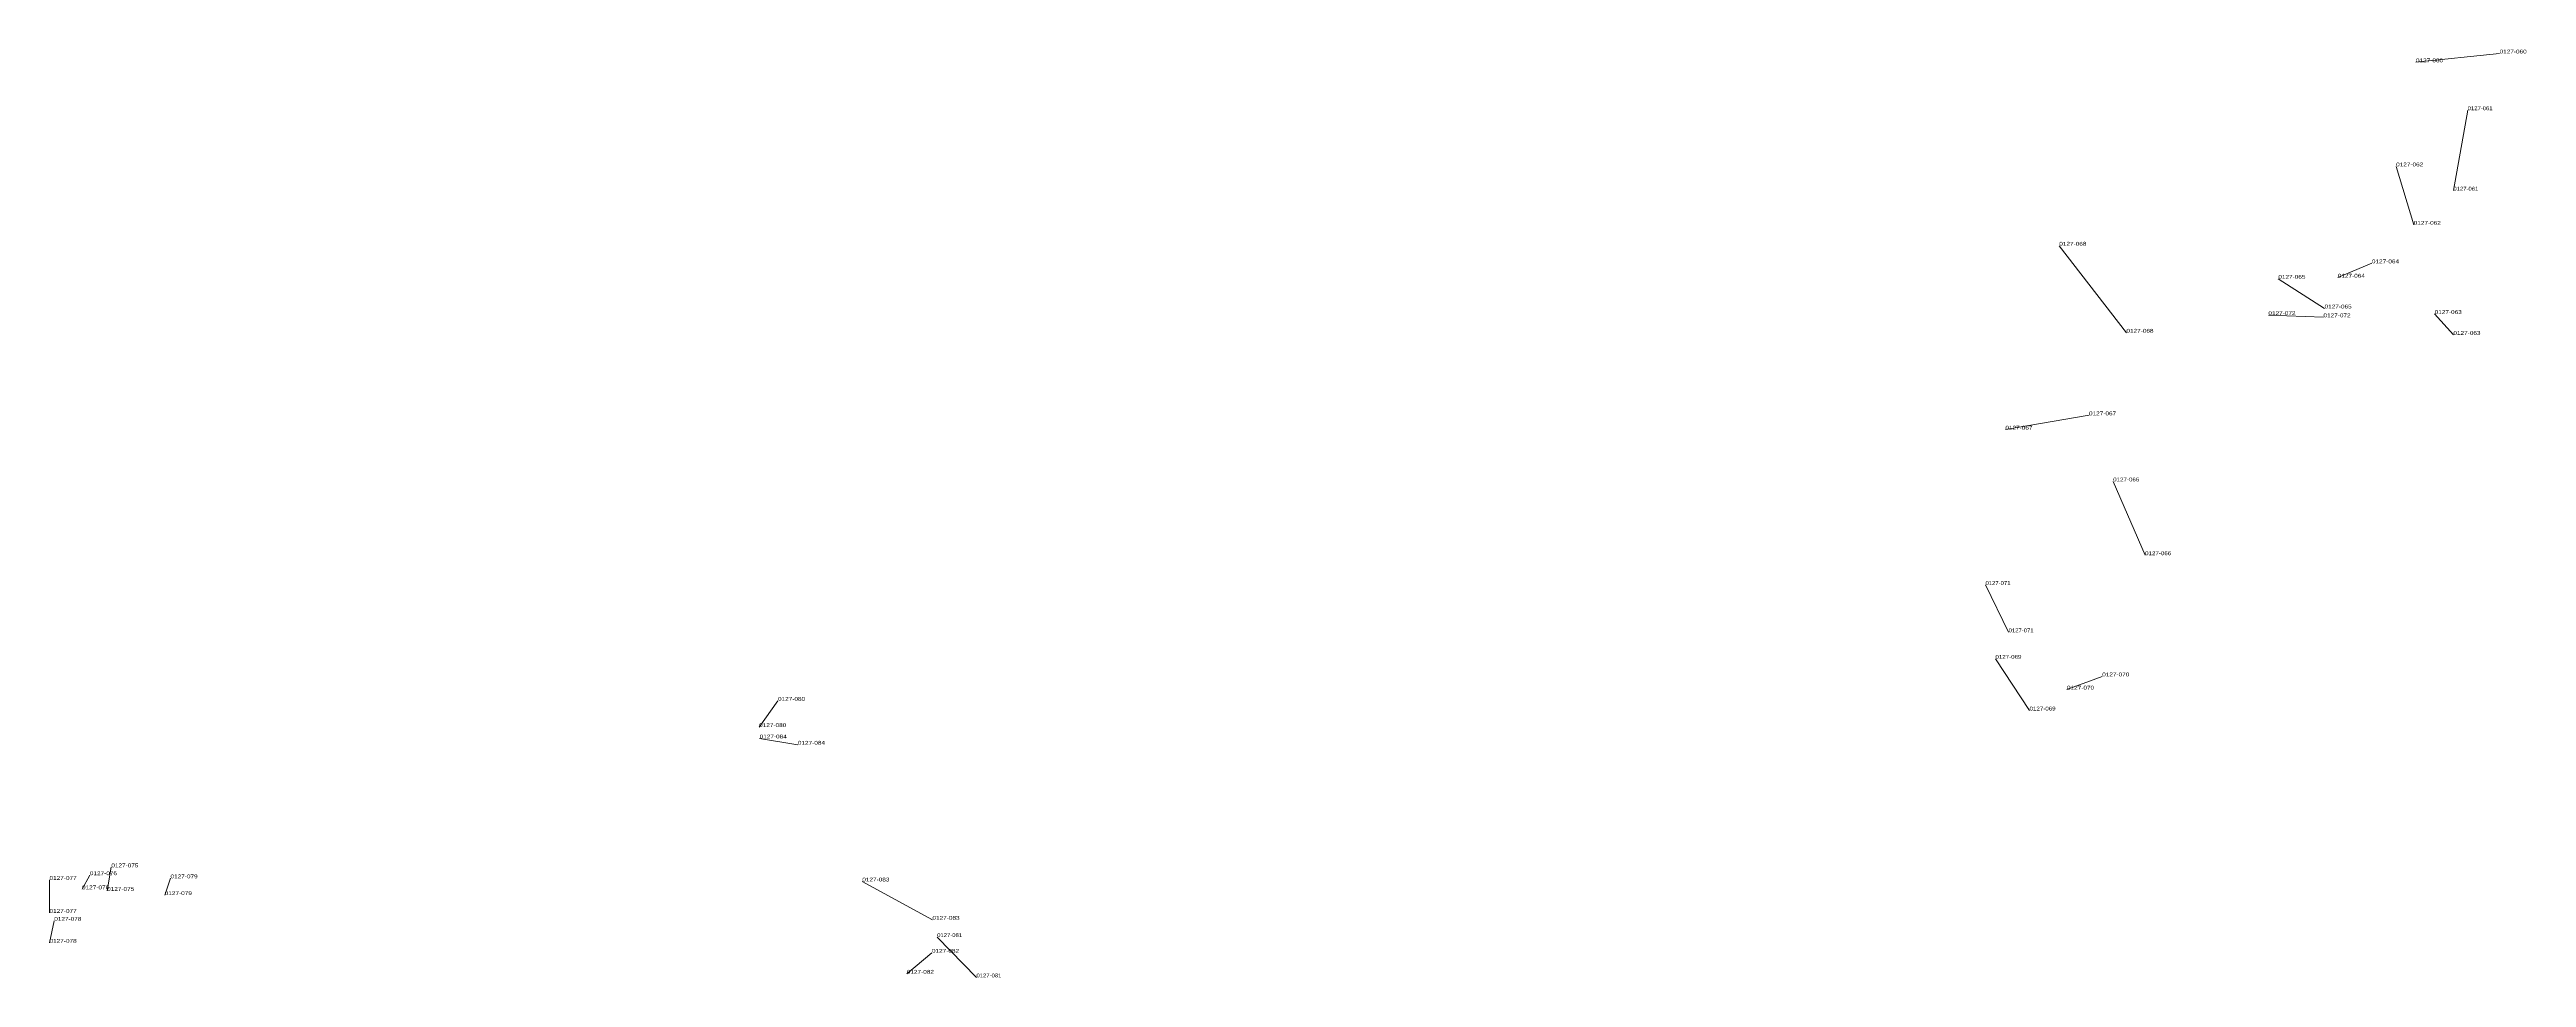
# Model space of a CAD drawing. Header units: metres. Extents: x 571156 to 607184, y 703608 to 727431.
# Drawn here: x 599392 to 600682, y 720724 to 721207 of the extents above; entities that cross this region are included whole.
import ezdxf

# ---------------------------------------------------------------- set-up
doc = ezdxf.new("R2010")
doc.units = ezdxf.units.M
doc.header["$LTSCALE"] = 0.8
doc.layers.add('60', color=7, linetype='Continuous', lineweight=13)
doc.layers.add('61', color=7, linetype='Continuous')

msp = doc.modelspace()

# ---------------------------------------------------------------- linework, layer by layer
at = {"layer": '60'}
for p, q in [((600668.15, 721204.6), (600624.57, 721200.01)), ((600651.52, 721175.06), (600644.07, 721133.2)), ((600623.42, 721115.42), (600614.25, 721145.82)), ((600473.74, 721059.22), (600438.76, 721104.53)), ((600552.88, 721087.32), (600576.97, 721071.84)), ((600601.63, 721095.35), (600583.85, 721087.89)), ((600547.72, 721068.4), (600576.4, 721067.25)), ((600634.32, 721068.97), (600644.07, 721058.07)), ((600454.25, 721016.21), (600410.66, 721008.75)), ((600466.86, 720981.8), (600483.49, 720943.38)), ((600412.38, 720903.24), (600400.34, 720927.89)), ((600405.5, 720889.47), (600423.28, 720862.52)), ((600442.78, 720873.41), (600461.13, 720880.3)), ((599771.25, 720867.56), (599761.43, 720853.92)), ((599781.61, 720844.72), (599761.7, 720847.99)), ((599423.94, 720780.88), (599421.76, 720768.6)), ((599391.75, 720774.33), (599391.75, 720757.14)), ((599412.76, 720776.78), (599408.67, 720769.42)), ((599454.77, 720775.15), (599451.77, 720766.42)), ((599851.73, 720753.59), (599815.17, 720773.51)), ((599394.21, 720753.05), (599391.75, 720741.59)), ((599854.18, 720744.59), (599874.65, 720723.58)), ((599851.46, 720736.41), (599838.36, 720725.49))]:
    msp.add_line(p, q, dxfattribs=at)

# ---------------------------------------------------------------- texts
for s, width, p in [('0127-060', 1.25, (600624.57, 721200.01)), ('0127-062', 1.25, (600614.25, 721145.82)), ('0127-061', 1.15, (600644.07, 721133.2)), ('0127-068', 1.25, (600438.76, 721104.53)), ('0127-064', 1.25, (600583.85, 721087.89)), ('0127-072', 1.25, (600576.4, 721067.25)), ('0127-065', 1.25, (600576.97, 721071.84)), ('0127-063', 1.25, (600644.07, 721058.07)), ('0127-067', 1.25, (600410.66, 721008.75)), ('0127-066', 1.2, (600483.49, 720943.38)), ('0127-071', 1.15, (600400.34, 720927.89)), ('0127-070', 1.25, (600461.13, 720880.3)), ('0127-080', 1.25, (599761.43, 720853.92)), ('0127-069', 1.2, (600423.28, 720862.52)), ('0127-084', 1.25, (599761.7, 720847.99)), ('0127-076', 1.25, (599408.67, 720769.42)), ('0127-075', 1.25, (599421.76, 720768.6)), ('0127-079', 1.25, (599451.77, 720766.42)), ('0127-083', 1.25, (599815.17, 720773.51)), ('0127-077', 1.25, (599391.75, 720757.14)), ('0127-078', 1.25, (599391.75, 720741.59)), ('0127-082', 1.25, (599838.36, 720725.49)), ('0127-081', 1.15, (599874.65, 720723.58))]:
    msp.add_text(s, height=2, dxfattribs=dict(at, width=width)).set_placement(p)
at = {"layer": '61'}
for s, width, p in [('0127-060', 1.25, (600668.15, 721204.6)), ('0127-061', 1.15, (600651.52, 721175.06)), ('0127-062', 1.25, (600623.42, 721115.42)), ('0127-065', 1.25, (600552.88, 721087.32)), ('0127-064', 1.25, (600601.63, 721095.35)), ('0127-068', 1.25, (600473.74, 721059.22)), ('0127-072', 1.25, (600547.72, 721068.4)), ('0127-063', 1.25, (600634.32, 721068.97)), ('0127-067', 1.25, (600454.25, 721016.21)), ('0127-066', 1.2, (600466.86, 720981.8)), ('0127-071', 1.15, (600412.38, 720903.24)), ('0127-069', 1.2, (600405.5, 720889.47)), ('0127-080', 1.25, (599771.25, 720867.56)), ('0127-070', 1.25, (600442.78, 720873.41)), ('0127-084', 1.25, (599781.61, 720844.72)), ('0127-076', 1.25, (599412.76, 720776.78)), ('0127-075', 1.25, (599423.94, 720780.88)), ('0127-077', 1.25, (599391.75, 720774.33)), ('0127-079', 1.25, (599454.77, 720775.15)), ('0127-078', 1.25, (599394.21, 720753.05)), ('0127-083', 1.25, (599851.73, 720753.59)), ('0127-081', 1.15, (599854.18, 720744.59)), ('0127-082', 1.25, (599851.46, 720736.41))]:
    msp.add_text(s, height=2, dxfattribs=dict(at, width=width)).set_placement(p)

doc.saveas('drawing.dxf')
